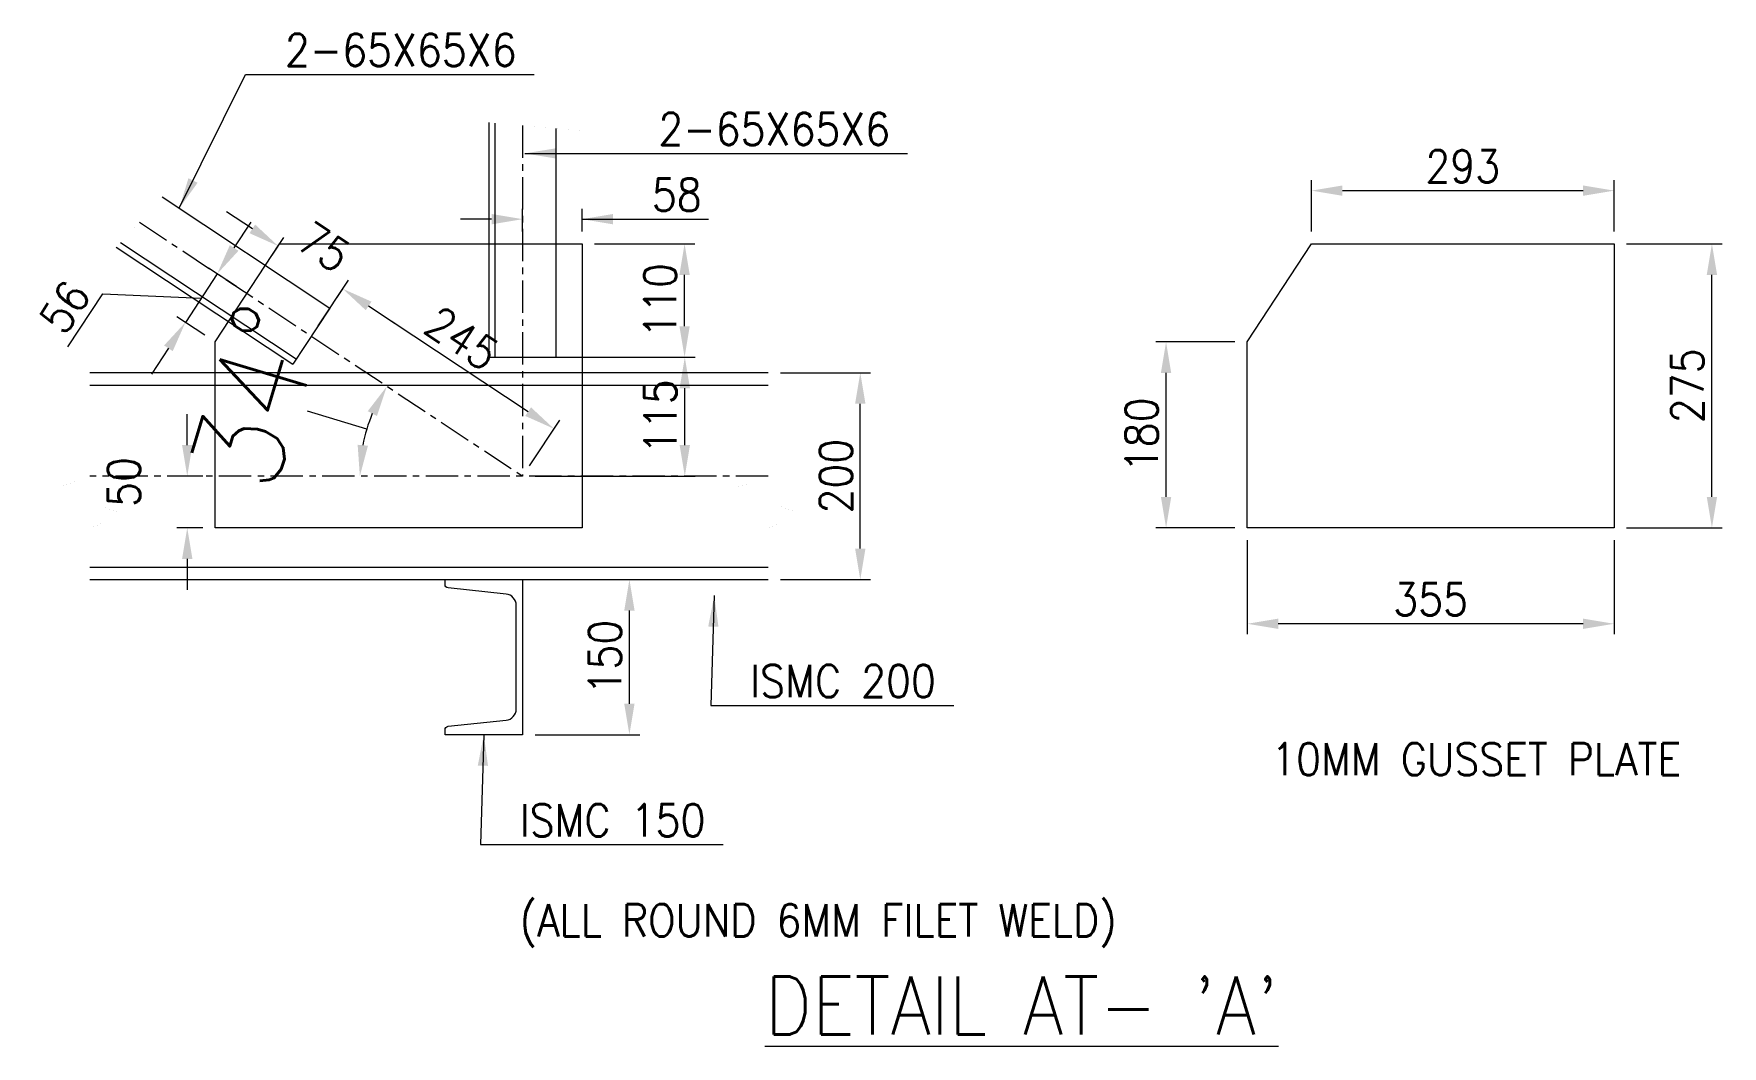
# Model space of a CAD drawing. Header units: millimetres. Extents: x 0 to 1124626, y -157535 to 82123.
# Drawn here: x 542703 to 549235, y 39970 to 43886 of the extents above; entities that cross this region are included whole.
import ezdxf

# ---------------------------------------------------------------- set-up
doc = ezdxf.new("R2010")
doc.units = ezdxf.units.MM
doc.header["$MEASUREMENT"] = 0
doc.linetypes.add('CENTER', pattern=[2, 1.25, -0.25, 0.25, -0.25])
for name, color, linetype, lineweight in [('CN', 253, 'Continuous', 15), ('Dim', 6, 'Continuous', 13), ('STR. STEEL', 25, 'Continuous', 18), ('structure', 183, 'Continuous', 15), ('Text', 7, 'Continuous', 15), ('TITLE TEXT', 50, 'Continuous', 18)]:
    doc.layers.add(name, color=color, linetype=linetype, lineweight=lineweight)
doc.styles.add('style1', font='romans.shx', dxfattribs={"width": 0.9, "height": 300})
doc.dimstyles.new('4.0 DIM-1', dxfattribs={"dimscale": 40, "dimtxt": 125, "dimasz": 3, "dimexe": 1, "dimexo": 1.2, "dimgap": 0.8, "dimtad": 1, "dimdec": 0, "dimlfac": 0.25, "dimzin": 1, "dimdsep": 46, "dimtxsty": 'style1', "dimcen": 2, "dimclrd": 8, "dimclre": 8, "dimclrt": 7, "dimadec": 0, "dimazin": 0, "dimtfac": 1, "dimtdec": 0, "dimtofl": 0, "dimtmove": 1, "dimatfit": 3, "dimfxl": 1, "dimtolj": 1, "dimtzin": 0, "dimlwd": 9, "dimlwe": 9, "dimarcsym": 1})
doc.dimstyles.new('Copy of DIM-1', dxfattribs={"dimscale": 40, "dimtxt": 125, "dimasz": 3, "dimexe": 1, "dimexo": 1.2, "dimgap": 0.8, "dimtad": 1, "dimdec": 0, "dimzin": 1, "dimdsep": 46, "dimtxsty": 'style1', "dimcen": 2, "dimclrd": 8, "dimclre": 8, "dimclrt": 7, "dimadec": 0, "dimazin": 0, "dimtfac": 1, "dimtdec": 0, "dimtofl": 0, "dimtmove": 1, "dimatfit": 3, "dimfxl": 1, "dimtolj": 1, "dimtzin": 0, "dimlwd": 9, "dimlwe": 9, "dimarcsym": 1})

msp = doc.modelspace()

# ---------------------------------------------------------------- texts
at = {"layer": 'Dim', "color": 7, "ltscale": 20, "char_height": 125, "attachment_point": 7, "style": 'style1'}
for s, insert in [('\\A1;2-65X65X6', (543674.4556, 43761.3071)), ('\\A1;2-65X65X6', (545119.5392, 43455.6011)), ('\\A1;ISMC 200', (545474.6314, 41319.944)), ('\\A1;ISMC 150', (544583.0754, 40782.1397)), ('\\A1;(ALL ROUND 6MM FILET WELD) ', (544583.0754, 40353.5673))]:
    msp.add_mtext(s, dxfattribs=dict(at, insert=insert))
at = {"layer": 'Text', "ltscale": 20, "insert": (547490.3466, 41018.1385), "char_height": 125, "width": 1577.336222, "attachment_point": 7, "style": 'style1'}
msp.add_mtext('10MM GUSSET PLATE', dxfattribs=at)
at = {"layer": 'TITLE TEXT', "ltscale": 20, "insert": (545531.7725, 40240.3769), "char_height": 225, "width": 8570.669872, "attachment_point": 1, "style": 'style1'}
msp.add_mtext("{\\LDETAIL AT- 'A'}", dxfattribs=at)

# ---------------------------------------------------------------- blocks, each defined once
blk = doc.blocks.new('*D986')
at = {"layer": 'DEFPOINTS', "color": 0, "ltscale": 20, "transparency": 16777216}
for p in [(544594.3, 41775.3), (545007.4, 41775.3), (544594.3, 41175.3)]:
    blk.add_point(p, dxfattribs=at)
at = {"layer": 'Dim', "color": 8, "lineweight": 9, "ltscale": 20, "transparency": 16777216}
for p, q in [((544642.3, 41775.3), (545047.4, 41775.3)), ((545007.4, 41295.3), (545007.4, 41655.3)), ((544642.3, 41175.3), (545047.4, 41175.3))]:
    blk.add_line(p, q, dxfattribs=at)
at = {"layer": 'Dim', "color": 8, "ltscale": 20, "transparency": 16777216}
for points in [[(545027.4, 41655.3), (544987.4, 41655.3), (545007.4, 41775.3)], [(544987.4, 41295.3), (545027.4, 41295.3), (545007.4, 41175.3)]]:
    blk.add_solid(points, dxfattribs=at)
at = {"layer": 'Dim', "color": 7, "ltscale": 20, "transparency": 16777216, "insert": (544912.9, 41475.3), "char_height": 125, "attachment_point": 5, "rotation": 90, "style": 'style1'}
blk.add_mtext('\\A1;150', dxfattribs=at)
blk = doc.blocks.new('*D987')
at = {"layer": 'DEFPOINTS', "color": 0, "ltscale": 20, "transparency": 16777216}
for p in [(543405.1, 42175.3), (543296.8, 41975.3), (543405.1, 41975.3)]:
    blk.add_point(p, dxfattribs=at)
at = {"layer": 'Dim', "color": 8, "lineweight": 9, "ltscale": 20, "transparency": 16777216}
for p, q in [((543296.8, 42295.3), (543296.8, 42415.3)), ((543357.1, 42175.3), (543256.8, 42175.3)), ((543357.1, 41975.3), (543256.8, 41975.3)), ((543296.8, 41855.3), (543296.8, 41735.3))]:
    blk.add_line(p, q, dxfattribs=at)
at = {"layer": 'Dim', "color": 8, "ltscale": 20, "transparency": 16777216}
for points in [[(543276.8, 42295.3), (543316.8, 42295.3), (543296.8, 42175.3)], [(543316.8, 41855.3), (543276.8, 41855.3), (543296.8, 41975.3)]]:
    blk.add_solid(points, dxfattribs=at)
at = {"layer": 'Dim', "color": 7, "ltscale": 20, "transparency": 16777216, "insert": (543051.8, 42152.5), "char_height": 125, "attachment_point": 5, "rotation": 90, "style": 'style1'}
blk.add_mtext('\\A1;50', dxfattribs=at)
blk = doc.blocks.new('*D988')
at = {"layer": 'DEFPOINTS', "color": 0, "ltscale": 20, "transparency": 16777216}
for p in [(545544.4, 42575.3), (545900.6, 42575.3), (545544.4, 41775.3)]:
    blk.add_point(p, dxfattribs=at)
at = {"layer": 'Dim', "color": 8, "lineweight": 9, "ltscale": 20, "transparency": 16777216}
for p, q in [((545592.4, 42575.3), (545940.6, 42575.3)), ((545900.6, 41895.3), (545900.6, 42455.3)), ((545592.4, 41775.3), (545940.6, 41775.3))]:
    blk.add_line(p, q, dxfattribs=at)
at = {"layer": 'Dim', "color": 8, "ltscale": 20, "transparency": 16777216}
for points in [[(545920.6, 42455.3), (545880.6, 42455.3), (545900.6, 42575.3)], [(545880.6, 41895.3), (545920.6, 41895.3), (545900.6, 41775.3)]]:
    blk.add_solid(points, dxfattribs=at)
at = {"layer": 'Dim', "color": 7, "ltscale": 20, "transparency": 16777216, "insert": (545806.1, 42175.3), "char_height": 125, "attachment_point": 5, "rotation": 90, "style": 'style1'}
blk.add_mtext('\\A1;200', dxfattribs=at)
blk = doc.blocks.new('*D989')
at = {"layer": 'DEFPOINTS', "color": 0, "ltscale": 20, "transparency": 16777216}
for p in [(544824.3, 43169.2), (544594.3, 43073.9), (544824.3, 43073.9)]:
    blk.add_point(p, dxfattribs=at)
at = {"layer": 'Dim', "color": 8, "lineweight": 9, "ltscale": 20, "transparency": 16777216}
for p, q in [((544594.3, 43121.9), (544594.3, 43209.2)), ((544824.3, 43121.9), (544824.3, 43209.2)), ((544474.3, 43169.2), (544354.3, 43169.2)), ((544824.3, 43169.2), (545313.7, 43169.2)), ((544944.3, 43169.2), (545064.3, 43169.2))]:
    blk.add_line(p, q, dxfattribs=at)
at = {"layer": 'Dim', "color": 8, "ltscale": 20, "transparency": 16777216}
for points in [[(544474.3, 43149.2), (544474.3, 43189.2), (544594.3, 43169.2)], [(544944.3, 43189.2), (544944.3, 43149.2), (544824.3, 43169.2)]]:
    blk.add_solid(points, dxfattribs=at)
at = {"layer": 'Dim', "color": 7, "ltscale": 20, "transparency": 16777216, "insert": (545190.6, 43263.7), "char_height": 125, "attachment_point": 5, "style": 'style1'}
blk.add_mtext('\\A1;58', dxfattribs=at)
blk = doc.blocks.new('*D990')
at = {"layer": 'DEFPOINTS', "color": 0, "ltscale": 20, "transparency": 16777216}
for p in [(543112.5, 43157.1), (544011.9, 42414.8), (542919.8, 42175.3), (544594.3, 42175.3), (545544.4, 42175.3)]:
    blk.add_point(p, dxfattribs=at)
at = {"layer": 'Dim', "color": 8, "lineweight": 9, "ltscale": 20, "transparency": 16777216}
blk.add_line((543991.3, 42357), (543761.5, 42426.2), dxfattribs=at)
blk.add_arc((544594.3, 42175.3), 629.8, 157.40987, 169.06566, dxfattribs=at)
at = {"layer": 'Dim', "color": 8, "ltscale": 20, "transparency": 16777216}
for points in [[(544030.5, 42407.8), (543995.2, 42426.7), (544069.3, 42523.2)], [(543956.1, 42296.7), (543995.9, 42292.9), (543964.6, 42175.3)]]:
    blk.add_solid(points, dxfattribs=at)
at = {"layer": 'Dim', "color": 7, "ltscale": 20, "transparency": 16777216, "insert": (543563.3, 42485.9), "char_height": 350, "attachment_point": 5, "rotation": 73.23776, "style": 'style1'}
blk.add_mtext('\\A1;34%%d', dxfattribs=at)
blk = doc.blocks.new('*D991')
at = {"layer": 'DEFPOINTS', "color": 0, "ltscale": 20, "transparency": 16777216}
for p in [(544824.3, 43073.9), (545220.9, 43073.9), (544724.3, 42635.3)]:
    blk.add_point(p, dxfattribs=at)
at = {"layer": 'Dim', "color": 8, "lineweight": 9, "ltscale": 20, "transparency": 16777216}
for p, q in [((544872.3, 43073.9), (545260.9, 43073.9)), ((545220.9, 42755.3), (545220.9, 42953.9)), ((544772.3, 42635.3), (545260.9, 42635.3))]:
    blk.add_line(p, q, dxfattribs=at)
at = {"layer": 'Dim', "color": 8, "ltscale": 20, "transparency": 16777216}
for points in [[(545240.9, 42953.9), (545200.9, 42953.9), (545220.9, 43073.9)], [(545200.9, 42755.3), (545240.9, 42755.3), (545220.9, 42635.3)]]:
    blk.add_solid(points, dxfattribs=at)
at = {"layer": 'Dim', "color": 7, "ltscale": 20, "transparency": 16777216, "insert": (545126.4, 42854.6), "char_height": 125, "attachment_point": 5, "rotation": 90, "style": 'style1'}
blk.add_mtext('\\A1;110', dxfattribs=at)
blk = doc.blocks.new('*D992')
at = {"layer": 'DEFPOINTS', "color": 0, "ltscale": 20, "transparency": 16777216}
for p in [(548816.7, 43073.9), (549195.3, 43073.9), (548816.7, 41975.3)]:
    blk.add_point(p, dxfattribs=at)
at = {"layer": 'Dim', "color": 8, "lineweight": 9, "ltscale": 20, "transparency": 16777216}
for p, q in [((548864.7, 43073.9), (549235.3, 43073.9)), ((549195.3, 42095.3), (549195.3, 42953.9)), ((548864.7, 41975.3), (549235.3, 41975.3))]:
    blk.add_line(p, q, dxfattribs=at)
at = {"layer": 'Dim', "color": 8, "ltscale": 20, "transparency": 16777216}
for points in [[(549215.3, 42953.9), (549175.3, 42953.9), (549195.3, 43073.9)], [(549175.3, 42095.3), (549215.3, 42095.3), (549195.3, 41975.3)]]:
    blk.add_solid(points, dxfattribs=at)
at = {"layer": 'Dim', "color": 7, "ltscale": 20, "transparency": 16777216, "insert": (549100.8, 42524.6), "char_height": 125, "attachment_point": 5, "rotation": 90, "style": 'style1'}
blk.add_mtext('\\A1;275', dxfattribs=at)
blk = doc.blocks.new('*D993')
at = {"layer": 'DEFPOINTS', "color": 0, "ltscale": 20, "transparency": 16777216}
for p in [(547397.5, 41975.3), (548816.7, 41975.3), (547397.5, 41604.3)]:
    blk.add_point(p, dxfattribs=at)
at = {"layer": 'Dim', "color": 8, "lineweight": 9, "ltscale": 20, "transparency": 16777216}
for p, q in [((547397.5, 41927.3), (547397.5, 41564.3)), ((548816.7, 41927.3), (548816.7, 41564.3)), ((548696.7, 41604.3), (547517.5, 41604.3))]:
    blk.add_line(p, q, dxfattribs=at)
at = {"layer": 'Dim', "color": 8, "ltscale": 20, "transparency": 16777216}
for points in [[(547517.5, 41624.3), (547517.5, 41584.3), (547397.5, 41604.3)], [(548696.7, 41584.3), (548696.7, 41624.3), (548816.7, 41604.3)]]:
    blk.add_solid(points, dxfattribs=at)
at = {"layer": 'Dim', "color": 7, "ltscale": 20, "transparency": 16777216, "insert": (548107.1, 41698.8), "char_height": 125, "attachment_point": 5, "style": 'style1'}
blk.add_mtext('\\A1;355', dxfattribs=at)
blk = doc.blocks.new('*D994')
at = {"layer": 'DEFPOINTS', "color": 0, "ltscale": 20, "transparency": 16777216}
for p in [(547083.6, 42694.6), (547397.5, 42694.6), (547397.5, 41975.3)]:
    blk.add_point(p, dxfattribs=at)
at = {"layer": 'Dim', "color": 8, "lineweight": 9, "ltscale": 20, "transparency": 16777216}
for p, q in [((547349.5, 42694.6), (547043.6, 42694.6)), ((547083.6, 42095.3), (547083.6, 42574.6)), ((547349.5, 41975.3), (547043.6, 41975.3))]:
    blk.add_line(p, q, dxfattribs=at)
at = {"layer": 'Dim', "color": 8, "ltscale": 20, "transparency": 16777216}
for points in [[(547103.6, 42574.6), (547063.6, 42574.6), (547083.6, 42694.6)], [(547063.6, 42095.3), (547103.6, 42095.3), (547083.6, 41975.3)]]:
    blk.add_solid(points, dxfattribs=at)
at = {"layer": 'Dim', "color": 7, "ltscale": 20, "transparency": 16777216, "insert": (546989.1, 42335), "char_height": 125, "attachment_point": 5, "rotation": 90, "style": 'style1'}
blk.add_mtext('\\A1;180', dxfattribs=at)
blk = doc.blocks.new('*D995')
at = {"layer": 'DEFPOINTS', "color": 0, "ltscale": 20, "transparency": 16777216}
for p in [(548816.7, 43279.6), (547646.1, 43073.9), (548816.7, 43073.9)]:
    blk.add_point(p, dxfattribs=at)
at = {"layer": 'Dim', "color": 8, "lineweight": 9, "ltscale": 20, "transparency": 16777216}
for p, q in [((547646.1, 43121.9), (547646.1, 43319.6)), ((548816.7, 43121.9), (548816.7, 43319.6)), ((547766.1, 43279.6), (548696.7, 43279.6))]:
    blk.add_line(p, q, dxfattribs=at)
at = {"layer": 'Dim', "color": 8, "ltscale": 20, "transparency": 16777216}
for points in [[(547766.1, 43299.6), (547766.1, 43259.6), (547646.1, 43279.6)], [(548696.7, 43259.6), (548696.7, 43299.6), (548816.7, 43279.6)]]:
    blk.add_solid(points, dxfattribs=at)
at = {"layer": 'Dim', "color": 7, "ltscale": 20, "transparency": 16777216, "insert": (548231.4, 43374.1), "char_height": 125, "attachment_point": 5, "style": 'style1'}
blk.add_mtext('\\A1;293', dxfattribs=at)
blk = doc.blocks.new('*D996')
at = {"layer": 'DEFPOINTS', "color": 0, "ltscale": 20, "transparency": 16777216}
for p in [(543648.7, 43065.4), (543599.2, 42990.6), (543848.7, 42825.2)]:
    blk.add_point(p, dxfattribs=at)
at = {"layer": 'Dim', "color": 8, "lineweight": 9, "ltscale": 20, "transparency": 16777216}
for p, q in [((543548.7, 43131.7), (543448.6, 43197.9)), ((543625.7, 43030.6), (543670.8, 43098.7)), ((543875.2, 42865.2), (543920.4, 42933.4)), ((543998.3, 42833.8), (544098.4, 42767.5))]:
    blk.add_line(p, q, dxfattribs=at)
at = {"layer": 'Dim', "color": 8, "ltscale": 20, "transparency": 16777216}
for points in [[(543537.6, 43115), (543559.7, 43148.3), (543648.7, 43065.4)], [(544009.4, 42850.4), (543987.3, 42817.1), (543898.3, 42900)]]:
    blk.add_solid(points, dxfattribs=at)
at = {"layer": 'Dim', "color": 7, "ltscale": 20, "transparency": 16777216, "insert": (543825.7, 43061.5), "char_height": 125, "attachment_point": 5, "rotation": 326.47553, "style": 'style1'}
blk.add_mtext('\\A1;75', dxfattribs=at)
blk = doc.blocks.new('*D997')
at = {"layer": 'DEFPOINTS', "color": 0, "ltscale": 20, "transparency": 16777216}
for p in [(543776.9, 42716.9), (544715.7, 42358.5), (544594.3, 42175.3)]:
    blk.add_point(p, dxfattribs=at)
at = {"layer": 'Dim', "color": 8, "lineweight": 9, "ltscale": 20, "transparency": 16777216}
for p, q in [((543803.4, 42756.9), (543920.4, 42933.4)), ((543998.3, 42833.8), (544615.6, 42424.8)), ((544620.8, 42215.4), (544737.8, 42391.9))]:
    blk.add_line(p, q, dxfattribs=at)
at = {"layer": 'Dim', "color": 8, "ltscale": 20, "transparency": 16777216}
for points in [[(544009.4, 42850.4), (543987.3, 42817.1), (543898.3, 42900)], [(544604.6, 42408.1), (544626.7, 42441.5), (544715.7, 42358.5)]]:
    blk.add_solid(points, dxfattribs=at)
at = {"layer": 'Dim', "color": 7, "ltscale": 20, "transparency": 16777216, "insert": (544359.2, 42708.1), "char_height": 125, "attachment_point": 5, "rotation": 326.47553, "style": 'style1'}
blk.add_mtext('\\A1;245', dxfattribs=at)
blk = doc.blocks.new('*D998')
at = {"layer": 'DEFPOINTS', "color": 0, "ltscale": 20, "transparency": 16777216}
for p in [(544594.3, 42635.3), (545221.7, 42635.3), (544594.3, 42175.3)]:
    blk.add_point(p, dxfattribs=at)
at = {"layer": 'Dim', "color": 8, "lineweight": 9, "ltscale": 20, "transparency": 16777216}
for p, q in [((544642.3, 42635.3), (545261.7, 42635.3)), ((545221.7, 42295.3), (545221.7, 42515.3)), ((544642.3, 42175.3), (545261.7, 42175.3))]:
    blk.add_line(p, q, dxfattribs=at)
at = {"layer": 'Dim', "color": 8, "ltscale": 20, "transparency": 16777216}
for points in [[(545241.7, 42515.3), (545201.7, 42515.3), (545221.7, 42635.3)], [(545201.7, 42295.3), (545241.7, 42295.3), (545221.7, 42175.3)]]:
    blk.add_solid(points, dxfattribs=at)
at = {"layer": 'Dim', "color": 7, "ltscale": 20, "transparency": 16777216, "insert": (545127.2, 42405.3), "char_height": 125, "attachment_point": 5, "rotation": 90, "style": 'style1'}
blk.add_mtext('\\A1;115', dxfattribs=at)
blk = doc.blocks.new('*D999')
at = {"layer": 'DEFPOINTS', "color": 0, "ltscale": 20, "transparency": 16777216}
for p in [(543527.9, 42881.8), (543289.8, 42770.2), (543405.1, 42694.6)]:
    blk.add_point(p, dxfattribs=at)
at = {"layer": 'Dim', "color": 8, "lineweight": 9, "ltscale": 20, "transparency": 16777216}
for p, q in [((543478.3, 43057.8), (543544.1, 43158.2)), ((543412.5, 42957.5), (543289.8, 42770.2)), ((543487.7, 42908.2), (543379.1, 42979.4)), ((542835.1, 42675), (542970, 42880.9)), ((542970, 42880.9), (543351.1, 42863.8)), ((543365, 42720.9), (543256.3, 42792.1)), ((543224, 42669.9), (543158.2, 42569.5))]:
    blk.add_line(p, q, dxfattribs=at)
at = {"layer": 'Dim', "color": 8, "ltscale": 20, "transparency": 16777216}
for points in [[(543461.6, 43068.8), (543495, 43046.9), (543412.5, 42957.5)], [(543240.7, 42658.9), (543207.2, 42680.8), (543289.8, 42770.2)]]:
    blk.add_solid(points, dxfattribs=at)
at = {"layer": 'Dim', "color": 7, "ltscale": 20, "transparency": 16777216, "insert": (542823.5, 42829.7), "char_height": 125, "attachment_point": 5, "rotation": 56.75464, "style": 'style1'}
blk.add_mtext('\\A1;56', dxfattribs=at)

# ---------------------------------------------------------------- dimensions: what is measured, and where the dimension line sits
at = {"layer": 'Dim', "ltscale": 20}
for base, p1, p2, picture, middle in [((548816.6802, 43279.6161), (547646.1248, 43073.8661), (548816.6802, 43073.8661), '*D995', (548231.4025, 43374.1161)), ((547397.5054, 41604.2623), (548816.6802, 41975.3418), (547397.5054, 41975.3418), '*D993', (548107.0928, 41698.7623))]:
    dim = msp.add_linear_dim(base=base, p1=p1, p2=p2, dimstyle='4.0 DIM-1', dxfattribs=at)
    dim.commit()
    dim.dimension.update_dxf_attribs({"geometry": picture, "text_midpoint": middle})
dim = msp.add_linear_dim(base=(544824.3062509351, 43169.2096675683), p1=(544594.306250935, 43073.8660677152), p2=(544824.3062509351, 43073.8660677152), dimstyle='4.0 DIM-1', dxfattribs=at)
dim.commit()
dim.dimension.update_dxf_attribs({"geometry": '*D989', "text_midpoint": (545190.6125106111, 43180.9135085336), "dimtype": 160})
for p1, p2, distance, picture, middle in [((543848.7276, 42825.2284), (543599.1511, 42990.5728), -89.7321, '*D996', (543825.6895, 43061.4857)), ((543776.9295, 42716.8539), (544594.3063, 42175.3418), 219.7321, '*D997', (544359.1661, 42708.0574))]:
    dim = msp.add_aligned_dim(p1=p1, p2=p2, distance=distance, dimstyle='4.0 DIM-1', dxfattribs=at)
    dim.commit()
    dim.dimension.update_dxf_attribs({"geometry": picture, "text_midpoint": middle})
dim = msp.add_linear_dim(base=(543289.7622, 42770.2174), p1=(543527.8809, 42881.8486), p2=(543405.1314, 42694.5914), angle=236.7546385, dimstyle='4.0 DIM-1', dxfattribs=at)
dim.commit()
dim.dimension.update_dxf_attribs({"geometry": '*D999', "text_midpoint": (542952.498, 42854.0987), "dimtype": 161})
dim = msp.add_angular_dim_2l(base=(544011.8598, 42414.8103), line1=((543112.4507, 43157.0711), (544594.3063, 42175.3418)), line2=((545544.4182, 42175.3418), (542919.8191, 42175.3418)), dimstyle='Copy of DIM-1', dxfattribs=at)
dim.commit()
dim.dimension.update_dxf_attribs({"geometry": '*D990', "text_midpoint": (543563.3045, 42485.8783)})
for base, p1, p2, picture, middle in [((545220.9296, 43073.8661), (544724.3063, 42635.3418), (544824.3063, 43073.8661), '*D991', (545126.4296, 42854.6039)), ((549195.2628, 43073.8661), (548816.6802, 41975.3418), (548816.6802, 43073.8661), '*D992', (549100.7628, 42524.6039)), ((547083.5627, 42694.5914), (547397.5054, 41975.3418), (547397.5054, 42694.5914), '*D994', (546989.0627, 42334.9666)), ((545221.662, 42635.3418), (544594.3063, 42175.3418), (544594.3063, 42635.3418), '*D998', (545127.162, 42405.3418)), ((545900.6251, 42575.3418), (545544.4182, 41775.3418), (545544.4182, 42575.3418), '*D988', (545806.1251, 42175.3418)), ((543296.757, 41975.3418), (543405.1314, 42175.3418), (543405.1314, 41975.3418), '*D987', (543051.757, 42152.4918)), ((545007.3713, 41775.3418), (544594.3063, 41175.3418), (544594.3063, 41775.3418), '*D986', (544912.8713, 41475.3418))]:
    dim = msp.add_linear_dim(base=base, p1=p1, p2=p2, angle=90, dimstyle='4.0 DIM-1', dxfattribs=at)
    dim.commit()
    dim.dimension.update_dxf_attribs({"geometry": picture, "text_midpoint": middle})

# ---------------------------------------------------------------- linework, layer by layer
at = {"layer": 'CN', "linetype": 'CENTER', "ltscale": 100}
for p, q in [((544594.3063, 43531.7319), (544594.3063, 42175.3418)), ((543112.4507, 43157.0711), (544594.3063, 42175.3418)), ((545544.4182, 42175.3418), (542919.8191, 42175.3418))]:
    msp.add_line(p, q, dxfattribs=at)
at = {"layer": 'Dim', "ltscale": 20}
for points in [[(544824.3063, 41975.3418), (543405.1314, 41975.3418), (543405.1314, 42694.5914), (543653.7509, 43073.8661), (544824.3063, 43073.8661)], [(548816.6802, 41975.3418), (547397.5054, 41975.3418), (547397.5054, 42694.5914), (547646.1248, 43073.8661), (548816.6802, 43073.8661)]]:
    msp.add_lwpolyline(points, close=True, dxfattribs=at)
at = {"layer": 'STR. STEEL', "ltscale": 20}
msp.add_lwpolyline([(544594.3063, 41175.3418), (544294.3063, 41175.3418), (544294.3063, 41194.9543, -0.383864035), (544305.7683, 41207.6842), (544530.1055, 41231.263, 0.383864035), (544569.5063, 41275.022), (544569.5063, 41675.6616, 0.383864035), (544530.1055, 41719.4206), (544305.7683, 41742.9994, -0.383864035), (544294.3063, 41755.7293), (544294.3063, 41775.3418), (544594.3063, 41775.3418)], format="xyb", close=True, dxfattribs=at)
at = {"layer": 'structure', "color": 2, "ltscale": 20}
for p, q in [((544464.3063, 42635.3418), (544464.3063, 43543.2014)), ((544488.3063, 42635.3418), (544488.3063, 43541.0839)), ((544724.3063, 42635.3418), (544724.3063, 43520.2625)), ((543199.5791, 43255.2893), (543848.7276, 42825.2284)), ((543021.9975, 43061.0556), (543705.1314, 42608.4794)), ((543038.3896, 43078.9849), (543718.3864, 42628.487)), ((543848.7276, 42825.2284), (543705.1314, 42608.4794)), ((544464.3063, 42635.3418), (544724.3063, 42635.3418)), ((542919.8191, 42527.3418), (545544.4182, 42527.3418)), ((542919.8191, 41823.3418), (545544.4182, 41823.3418)), ((542919.8191, 41775.3418), (545544.4182, 41775.3418))]:
    msp.add_line(p, q, dxfattribs=at)
at = {"layer": 'structure', "ltscale": 20}
for points in [[(544351.6488, 43553.1407, 0.0084, 0.0084, 0), (544552.4688, 43535.4231, 0.0084, 0.0084, 0), (544568.3168, 43476.1037, 0.0084, 0.0084, 0), (544620.2957, 43587.3601, 0.0084, 0.0084, 0), (544636.1437, 43528.0408, 0.0084, 0.0084, 0), (544836.9637, 43510.3231, 0, 0, 0)], [(542974.4809, 43009.0833, 0.0084, 0.0084, 0), (543110.5129, 43157.8712, 0.0084, 0.0084, 0), (543167.2653, 43134.4382, 0.0084, 0.0084, 0), (543110.4404, 43243.2992, 0.0084, 0.0084, 0), (543167.1929, 43219.8662, 0.0084, 0.0084, 0), (543303.2249, 43368.6542, 0, 0, 0)], [(542919.8191, 42655.3418, 0.02, 0.02, 0), (542919.8191, 42175.3418, 0.02, 0.02, 0), (542782.4452, 42125.3418, 0.02, 0.02, 0), (543057.193, 42025.3418, 0.02, 0.02, 0), (542919.8191, 41975.3418, 0.02, 0.02, 0), (542919.8191, 41495.3418, 0, 0, 0)], [(545544.4182, 42655.3418, 0.02, 0.02, 0), (545544.4182, 42175.3418, 0.02, 0.02, 0), (545407.0443, 42125.3418, 0.02, 0.02, 0), (545681.7921, 42025.3418, 0.02, 0.02, 0), (545544.4182, 41975.3418, 0.02, 0.02, 0), (545544.4182, 41495.3418, 0, 0, 0)]]:
    msp.add_lwpolyline(points, format="xyseb", dxfattribs=at)
for points in [[(545544.4182, 42575.3418), (542919.8191, 42575.3418)], [(542919.8191, 41775.3418), (545544.4182, 41775.3418)]]:
    msp.add_lwpolyline(points, dxfattribs=at)

msp.set_redraw_order([(e.dxf.handle, doc.entitydb.next_handle()) for e in msp.query("TEXT MTEXT ATTDEF DIMENSION ARC_DIMENSION")])  # texts and dimensions are drawn at this point

# ---------------------------------------------------------------- leaders
at = {"layer": 'Dim', "ltscale": 20, "annotation_type": 0, "has_hookline": 1, "hookline_direction": 0}
for points, text_width in [([(543265.8956, 43211.3546), (543522.4556, 43729.3071), (543642.4556, 43729.3071)], 964.2857), ([(544602.7789, 43423.6011), (545087.5392, 43423.6011)], 964.2857), ([(545335.8623, 41713.1461), (545322.6314, 41287.944), (545442.6314, 41287.944)], 787.5), ([(544444.3063, 41175.3418), (544431.0754, 40750.1397), (544551.0754, 40750.1397)], 787.5)]:
    msp.add_leader(points, dimstyle='Copy of DIM-1', override={"dimasz": 3}, dxfattribs=dict(at, text_width=text_width))

doc.saveas('drawing.dxf')
